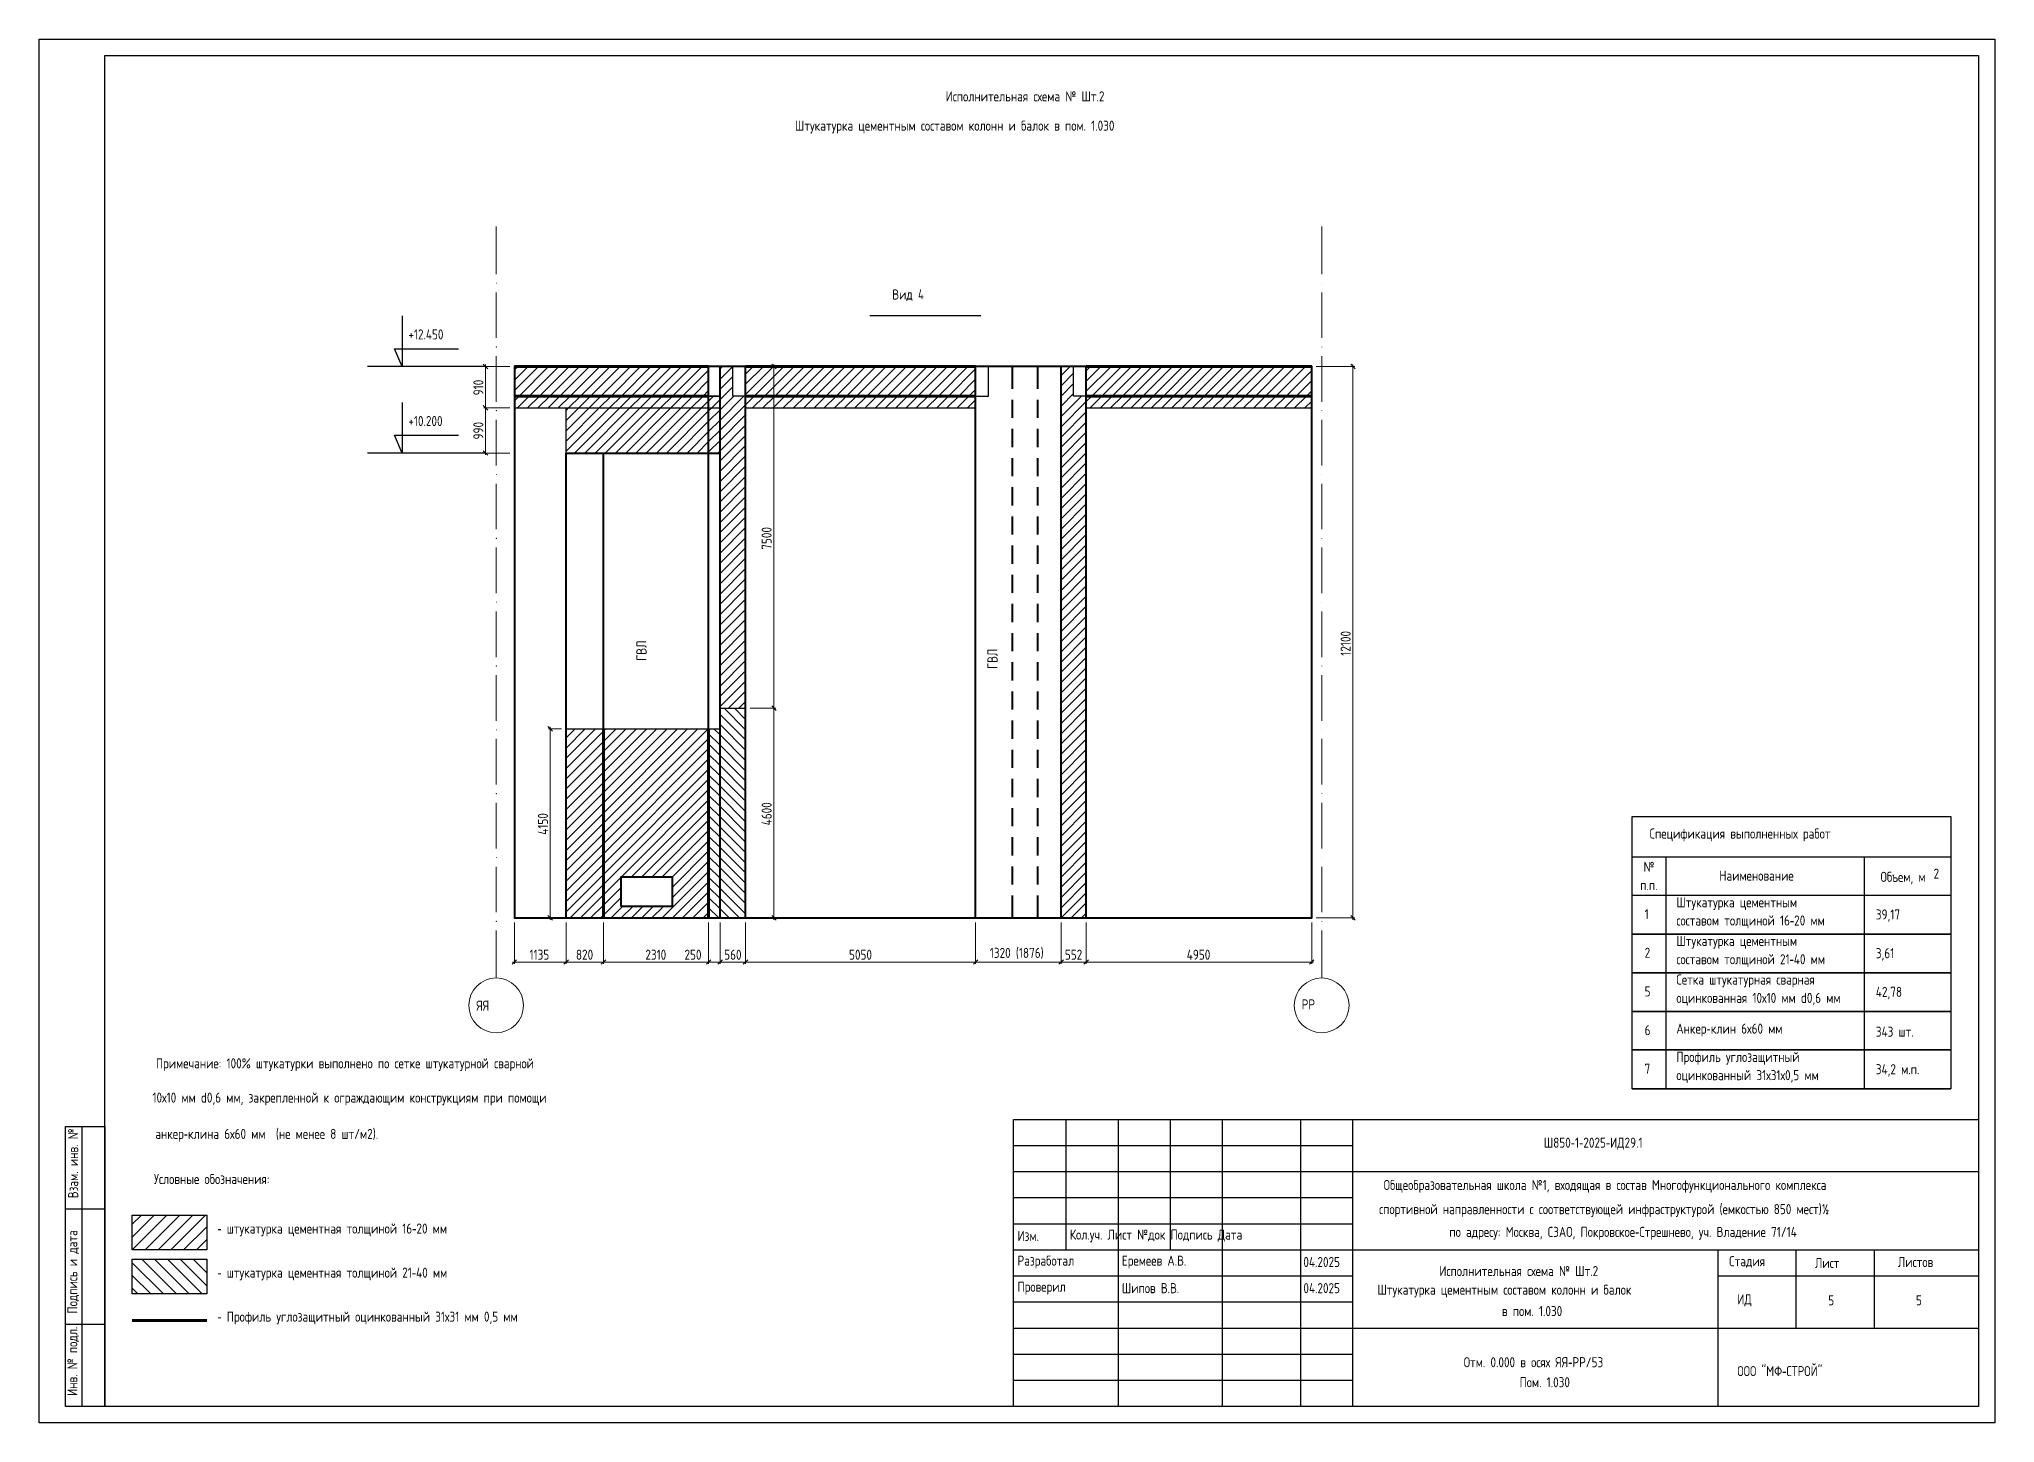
# Model space of a CAD drawing. Header units: millimetres. Extents: x 0 to 129, y 0 to 17.
# Drawn here: x 105.26 to 128.55, y 0.65 to 17.12 of the extents above; entities that cross this region are included whole.
import ezdxf

# ---------------------------------------------------------------- set-up
doc = ezdxf.new("R2010")
doc.units = ezdxf.units.MM
doc.layers.add('PDF _0', color=7, linetype='Continuous')
doc.layers.add('PDF _Текст', color=7, linetype='Continuous')
doc.layers.add('PDF _Оси-1', color=7, linetype='Continuous', true_color=0xaaaaaa)
doc.layers.add('PDF _Оси-3', color=7, linetype='Continuous', true_color=0x989898)
doc.styles.get("Standard").update_dxf_attribs({"font": 'ГОСТ тип А.ttf'})

msp = doc.modelspace()

# ---------------------------------------------------------------- texts
at = {"layer": 'PDF _Текст', "char_height": 0.12, "attachment_point": 4}
for s, insert in [('Исполнительная схема № Шт.2', (116.055, 16.439)), ('Штукатурка цементным составом колонн и балок в пом. 1.030', (114.26, 16.074)), ('Вид 4', (115.419, 14.071)), ('+12.450', (109.655, 13.605)), ('+10.200', (109.655, 12.574)), ('Спецификация выполненных работ', (124.44, 7.647)), ('№', (124.369, 7.267)), ('Наименование', (125.27, 7.162)), ('2', (127.823, 7.187)), ('п.п.', (124.328, 7.049)), ('Объем, м', (127.191, 7.134)), ('1', (124.381, 6.704)), ('Штукатурка цементным', (124.759, 6.829)), ('39,17', (127.135, 6.686)), ('составом толщиной 16‐20 мм', (124.759, 6.612)), ('1320 (1876)', (116.581, 6.237)), ('2', (124.381, 6.244)), ('Штукатурка цементным', (124.759, 6.369)), ('3,61', (127.135, 6.225)), ('1135', (111.098, 6.221)), ('820', (111.651, 6.221)), ('2310', (112.478, 6.221)), ('250', (112.944, 6.221)), ('560', (113.417, 6.221)), ('5050', (114.904, 6.221)), ('552', (117.475, 6.221)), ('4950', (118.927, 6.221)), ('составом толщиной 21‐40 мм', (124.759, 6.151)), ('5', (124.381, 5.784)), ('Сетка штукатурная сварная', (124.759, 5.909)), ('42,78', (127.135, 5.765)), ('оцинкованная 10х10 мм d0,6 мм', (124.759, 5.691)), ('6', (124.381, 5.323)), ('Анкер‐клин 6х60 мм', (124.759, 5.325)), ('343 шт.', (127.135, 5.305)), ('Примечание: 100% штукатурки выполнено по сетке штукатурной сварной', (106.648, 4.912)), ('7', (124.38, 4.863)), ('Профиль углозащитный', (124.759, 4.988)), ('34,2 м.п.', (127.135, 4.844)), ('оцинкованный 31х31х0,5 мм', (124.759, 4.771)), ('10х10 мм d0,6 мм, закрепленной к ограждающим конструкциям при помощи', (106.607, 4.504)), ('анкер‐клина 6х60 мм  (не менее 8 шт/м2).', (106.64, 4.072)), ('Ш850‐1‐2025‐ИД29.1', (123.18, 3.971)), ('Условные обозначения:', (106.625, 3.551)), ('Общеобразовательная школа №1, входящая в состав Многофункционального комплекса', (121.272, 3.464)), ('спортивной направленности с соответствующей инфраструктурой (емкостью 850 мест)½', (121.218, 3.176)), ('‐ штукатурка цементная толщиной 16‐20 мм', (107.38, 2.945)), ('Изм.', (116.911, 2.873)), ('Кол.уч. Лист №док Подпись Дата', (117.534, 2.873)), ('по адресу: Москва, СЗАО, Покровское‐Стрешнево, уч. Владение 71/14', (122.055, 2.905)), ('Разработал', (116.911, 2.563)), ('Еремеев А.В.', (118.154, 2.563)), ('04.2025', (120.316, 2.563)), ('Стадия', (125.388, 2.563)), ('Лист', (126.41, 2.552)), ('Листов', (127.398, 2.563)), ('‐ штукатурка цементная толщиной 21‐40 мм', (107.38, 2.42)), ('Исполнительная схема № Шт.2', (121.936, 2.455)), ('Проверил', (116.911, 2.252)), ('Шипов В.В.', (118.154, 2.252)), ('04.2025', (120.316, 2.252)), ('Штукатурка цементным составом колонн и балок    ', (121.198, 2.217)), ('ИД', (125.485, 2.107)), ('5', (126.568, 2.107)), ('5', (127.613, 2.107)), ('‐ Профиль углозащитный оцинкованный 31х31 мм 0,5 мм', (107.38, 1.896)), ('в пом. 1.030', (122.681, 1.979)), ('Отм. 0.000 в осях ЯЯ‐РР/53', (122.226, 1.37)), ('Пом. 1.030', (122.891, 1.132)), ('ООО "МФ‐СТРОЙ"', (125.485, 1.264))]:
    msp.add_mtext(s, dxfattribs=dict(at, insert=insert))
at = {"layer": 'PDF _Текст', "char_height": 0.12, "attachment_point": 4, "rotation": 90}
for s, insert in [('910', (110.489, 12.88)), ('990', (110.489, 12.355)), ('7500', (113.922, 11.042)), ('12100', (120.82, 9.78)), ('ГВЛ', (112.432, 9.72)), ('ГВЛ', (116.613, 9.623)), ('4600', (113.923, 7.761)), ('4150', (111.258, 7.649)), ('Взам. инв. №', (105.662, 3.322)), ('Подпись и дата', (105.662, 1.949)), ('Инв. № подл.', (105.662, 0.969))]:
    msp.add_mtext(s, dxfattribs=dict(at, insert=insert))
at = {"layer": 'PDF _Текст', "color": 253, "true_color": 0xaaaaaa, "char_height": 0.12, "attachment_point": 4}
for s, insert in [('ЯЯ', (110.466, 5.614)), ('РР', (120.295, 5.63))]:
    msp.add_mtext(s, dxfattribs=dict(at, insert=insert))

# ---------------------------------------------------------------- linework, layer by layer
at = {"layer": 'PDF _0', "lineweight": 25}
for points in [[(105.257, 17.12), (128.553, 17.12), (128.553, 0.648), (105.257, 0.648)], [(106.041, 16.924), (128.357, 16.924), (128.357, 0.844), (106.041, 0.844)], [(128.027, 4.626), (124.231, 4.626), (124.231, 7.868), (128.027, 7.868)], [(128.027, 6.467), (124.231, 6.467)], [(128.027, 6.007), (124.231, 6.007)], [(128.027, 5.547), (124.231, 5.547)], [(128.027, 5.087), (124.231, 5.087)], [(116.865, 4.261), (128.357, 4.261), (128.357, 0.844), (116.865, 0.844)], [(105.57, 4.178), (106.041, 4.178), (106.041, 0.844), (105.57, 0.844)]]:
    msp.add_lwpolyline(points, close=True, dxfattribs=at)
for points in [[(109.582, 13.827), (109.582, 13.224), (109.49, 13.435), (110.252, 13.435)], [(115.15, 13.83), (116.475, 13.83)], [(110.554, 13.224), (109.169, 13.224)], [(113.232, 12.872), (113.368, 12.872), (113.368, 13.224), (113.232, 13.224)], [(113.672, 12.872), (113.52, 12.872), (113.52, 13.224), (113.672, 13.224)], [(116.412, 12.872), (116.564, 12.872), (116.564, 13.224), (116.412, 13.224)], [(117.729, 12.872), (117.579, 12.872), (117.579, 13.224), (117.729, 13.224)], [(109.582, 12.796), (109.582, 12.193), (109.49, 12.404), (110.252, 12.404)], [(111.534, 12.193), (111.534, 12.731)], [(110.554, 12.193), (109.169, 12.193)], [(113.368, 9.155), (113.672, 9.155)], [(124.231, 7.388), (128.027, 7.388)], [(124.634, 7.388), (124.634, 4.626)], [(126.996, 7.388), (126.996, 4.626)], [(124.231, 6.928), (128.027, 6.928)], [(124.231, 4.626), (128.027, 4.626)], [(117.486, 4.261), (117.486, 2.708)], [(118.108, 4.261), (118.108, 0.844)], [(118.729, 4.261), (118.729, 2.708)], [(119.35, 4.261), (119.35, 0.844)], [(120.282, 4.261), (120.282, 0.844)], [(120.903, 4.261), (120.903, 0.844)], [(105.767, 4.178), (105.767, 0.844)], [(116.865, 3.95), (120.903, 3.95)], [(116.865, 3.64), (128.357, 3.64)], [(116.865, 3.329), (120.903, 3.329)], [(105.57, 3.197), (106.041, 3.197)], [(116.865, 3.018), (120.903, 3.018)], [(116.865, 2.708), (128.357, 2.708)], [(125.251, 2.708), (125.251, 0.844)], [(126.183, 2.708), (126.183, 1.776)], [(127.115, 2.708), (127.115, 1.776)], [(116.865, 2.397), (120.903, 2.397)], [(125.251, 2.397), (128.357, 2.397)], [(116.865, 2.087), (120.903, 2.087)], [(105.57, 1.825), (106.041, 1.825)], [(116.865, 1.776), (128.357, 1.776)], [(116.865, 1.465), (120.903, 1.465)], [(116.865, 1.155), (120.903, 1.155)]]:
    msp.add_lwpolyline(points, dxfattribs=at)
at = {"layer": 'PDF _0', "lineweight": 13}
for points in [[(110.602, 13.197), (110.548, 13.252)], [(110.864, 13.224), (110.554, 13.224)], [(110.575, 13.246), (110.575, 12.709)], [(113.726, 13.224), (114.031, 13.224)], [(114.037, 13.197), (113.983, 13.252)], [(114.01, 13.246), (114.01, 9.133)], [(120.469, 13.224), (120.929, 13.224)], [(120.934, 13.197), (120.88, 13.252)], [(120.907, 13.246), (120.907, 6.637)], [(110.575, 12.752), (110.575, 12.172)], [(110.548, 12.221), (110.602, 12.166)], [(110.864, 12.193), (110.554, 12.193)], [(114.01, 9.177), (114.01, 6.637)], [(111.372, 8.884), (111.318, 8.938)], [(111.479, 8.911), (111.323, 8.911)], [(111.345, 8.932), (111.345, 6.637)], [(110.918, 6.605), (110.918, 6.112)], [(111.318, 6.686), (111.372, 6.632)], [(111.479, 6.659), (111.323, 6.659)], [(113.726, 6.659), (114.031, 6.659)], [(113.983, 6.686), (114.037, 6.632)], [(120.415, 6.605), (120.415, 6.112)], [(120.469, 6.659), (120.929, 6.659)], [(120.88, 6.686), (120.934, 6.632)], [(110.945, 6.161), (110.891, 6.107)], [(110.896, 6.134), (111.555, 6.134)], [(112, 6.134), (111.512, 6.134)], [(113.254, 6.134), (111.957, 6.134)], [(113.389, 6.134), (113.232, 6.134), (112.916, 6.134)], [(113.346, 6.134), (113.693, 6.134)], [(113.65, 6.134), (116.433, 6.134)], [(116.39, 6.134), (117.451, 6.134)], [(117.408, 6.134), (117.751, 6.134)], [(117.707, 6.134), (120.437, 6.134)], [(120.388, 6.107), (120.442, 6.161)]]:
    msp.add_lwpolyline(points, dxfattribs=at)
at = {"layer": 'PDF _0', "lineweight": 40}
for points in [[(117.729, 6.659), (120.415, 6.659), (120.415, 13.224), (110.918, 13.224), (110.918, 6.659), (112.79, 6.659), (113.091, 6.659), (113.368, 6.659), (113.368, 13.224)], [(113.232, 6.659), (113.232, 13.224)], [(113.368, 6.659), (113.672, 6.659), (113.672, 13.224)], [(116.412, 6.659), (116.412, 13.224)], [(116.851, 12.959), (116.851, 13.224)], [(117.153, 12.959), (117.153, 13.224)], [(117.153, 6.659), (117.43, 6.659), (117.43, 13.224)], [(117.43, 6.659), (117.729, 6.659), (117.729, 13.224)], [(113.232, 12.872), (110.918, 12.872)], [(116.412, 12.872), (113.672, 12.872)], [(116.851, 12.611), (116.851, 12.828)], [(117.153, 12.611), (117.153, 12.828)], [(120.415, 12.872), (117.729, 12.872)], [(116.851, 12.264), (116.851, 12.481)], [(117.153, 12.264), (117.153, 12.481)], [(111.534, 6.659), (111.534, 12.193), (113.368, 12.193)], [(111.979, 6.659), (111.979, 12.193)], [(116.851, 11.917), (116.851, 12.134)], [(117.153, 11.917), (117.153, 12.134)], [(116.851, 11.569), (116.851, 11.787)], [(117.153, 11.569), (117.153, 11.787)], [(116.851, 11.222), (116.851, 11.439)], [(117.153, 11.222), (117.153, 11.439)], [(116.851, 10.875), (116.851, 11.092)], [(117.153, 10.875), (117.153, 11.092)], [(116.851, 10.528), (116.851, 10.745)], [(117.153, 10.528), (117.153, 10.745)], [(116.851, 10.18), (116.851, 10.397)], [(117.153, 10.18), (117.153, 10.397)], [(116.851, 9.833), (116.851, 10.05)], [(117.153, 9.833), (117.153, 10.05)], [(116.851, 9.486), (116.851, 9.703)], [(117.153, 9.486), (117.153, 9.703)], [(116.851, 9.139), (116.851, 9.356)], [(117.153, 9.139), (117.153, 9.356)], [(116.851, 8.791), (116.851, 9.008)], [(117.153, 8.791), (117.153, 9.008)], [(116.851, 8.444), (116.851, 8.661)], [(117.153, 8.444), (117.153, 8.661)], [(116.851, 8.097), (116.851, 8.314)], [(117.153, 8.097), (117.153, 8.314)], [(116.851, 7.75), (116.851, 7.967)], [(117.153, 7.75), (117.153, 7.967)], [(116.851, 7.402), (116.851, 7.619)], [(117.153, 7.402), (117.153, 7.619)], [(116.851, 7.055), (116.851, 7.272)], [(117.153, 7.055), (117.153, 7.272)], [(113.672, 6.659), (116.851, 6.659), (116.851, 6.925)], [(116.851, 6.659), (117.153, 6.659), (117.153, 6.925)]]:
    msp.add_lwpolyline(points, dxfattribs=at)
at = {"layer": 'PDF _0', "color": 3, "lineweight": 30}
for points in [[(110.918, 13.182), (110.961, 13.224)], [(110.918, 13.06), (111.082, 13.224)], [(110.918, 12.938), (111.204, 13.224)], [(110.918, 12.816), (110.973, 12.872), (111.326, 13.224)], [(110.954, 12.731), (111.095, 12.872), (111.448, 13.224)], [(111.076, 12.731), (111.217, 12.872), (111.57, 13.224)], [(111.198, 12.731), (111.339, 12.872), (111.692, 13.224)], [(111.32, 12.731), (111.461, 12.872), (111.813, 13.224)], [(111.441, 12.731), (111.582, 12.872), (111.935, 13.224)], [(111.534, 12.701), (111.563, 12.731), (111.704, 12.872), (112.057, 13.224)], [(111.534, 12.579), (111.685, 12.731), (111.826, 12.872), (112.179, 13.224)], [(111.534, 12.458), (111.807, 12.731), (111.948, 12.872), (112.301, 13.224)], [(111.534, 12.336), (111.929, 12.731), (112.07, 12.872), (112.422, 13.224)], [(111.534, 12.214), (112.05, 12.731), (112.192, 12.872), (112.544, 13.224)], [(111.635, 12.193), (112.172, 12.731), (112.313, 12.872), (112.666, 13.224)], [(111.757, 12.193), (112.294, 12.731), (112.435, 12.872), (112.788, 13.224)], [(111.879, 12.193), (112.416, 12.731), (112.557, 12.872), (112.91, 13.224)], [(112.001, 12.193), (112.538, 12.731), (112.679, 12.872), (113.032, 13.224)], [(112.122, 12.193), (112.66, 12.731), (112.801, 12.872), (113.153, 13.224)], [(112.244, 12.193), (112.781, 12.731), (112.922, 12.872), (113.232, 13.181)], [(112.366, 12.193), (112.903, 12.731), (113.044, 12.872), (113.232, 13.06)], [(113.097, 12.193), (113.232, 12.329), (113.368, 12.464), (113.672, 12.768), (113.775, 12.872), (114.128, 13.224)], [(113.368, 13.195), (113.397, 13.224)], [(113.368, 13.073), (113.519, 13.224)], [(113.368, 12.952), (113.52, 13.103)], [(113.672, 13.134), (113.762, 13.224)], [(113.672, 13.012), (113.884, 13.224)], [(113.672, 12.89), (114.006, 13.224)], [(113.756, 12.731), (113.897, 12.872), (114.25, 13.224)], [(113.878, 12.731), (114.019, 12.872), (114.372, 13.224)], [(114, 12.731), (114.141, 12.872), (114.493, 13.224)], [(114.121, 12.731), (114.262, 12.872), (114.615, 13.224)], [(114.243, 12.731), (114.384, 12.872), (114.737, 13.224)], [(114.365, 12.731), (114.506, 12.872), (114.859, 13.224)], [(114.487, 12.731), (114.628, 12.872), (114.981, 13.224)], [(114.609, 12.731), (114.75, 12.872), (115.102, 13.224)], [(114.73, 12.731), (114.872, 12.872), (115.224, 13.224)], [(114.852, 12.731), (114.993, 12.872), (115.346, 13.224)], [(114.974, 12.731), (115.115, 12.872), (115.468, 13.224)], [(115.096, 12.731), (115.237, 12.872), (115.59, 13.224)], [(115.218, 12.731), (115.359, 12.872), (115.712, 13.224)], [(115.34, 12.731), (115.481, 12.872), (115.833, 13.224)], [(115.461, 12.731), (115.602, 12.872), (115.955, 13.224)], [(115.583, 12.731), (115.724, 12.872), (116.077, 13.224)], [(115.705, 12.731), (115.846, 12.872), (116.199, 13.224)], [(115.827, 12.731), (115.968, 12.872), (116.321, 13.224)], [(115.949, 12.731), (116.09, 12.872), (116.412, 13.194)], [(116.07, 12.731), (116.212, 12.872), (116.412, 13.072)], [(117.43, 13.115), (117.539, 13.224)], [(117.43, 12.506), (117.729, 12.806), (117.795, 12.872), (118.148, 13.224)], [(117.43, 12.993), (117.579, 13.143)], [(117.729, 13.171), (117.782, 13.224)], [(117.729, 13.049), (117.904, 13.224)], [(117.729, 12.928), (118.026, 13.224)], [(117.776, 12.731), (117.917, 12.872), (118.27, 13.224)], [(117.898, 12.731), (118.039, 12.872), (118.392, 13.224)], [(118.02, 12.731), (118.161, 12.872), (118.513, 13.224)], [(118.141, 12.731), (118.282, 12.872), (118.635, 13.224)], [(118.263, 12.731), (118.404, 12.872), (118.757, 13.224)], [(118.385, 12.731), (118.526, 12.872), (118.879, 13.224)], [(118.507, 12.731), (118.648, 12.872), (119.001, 13.224)], [(118.629, 12.731), (118.77, 12.872), (119.122, 13.224)], [(118.75, 12.731), (118.892, 12.872), (119.244, 13.224)], [(118.872, 12.731), (119.013, 12.872), (119.366, 13.224)], [(118.994, 12.731), (119.135, 12.872), (119.488, 13.224)], [(119.116, 12.731), (119.257, 12.872), (119.61, 13.224)], [(119.238, 12.731), (119.379, 12.872), (119.732, 13.224)], [(119.36, 12.731), (119.501, 12.872), (119.853, 13.224)], [(119.481, 12.731), (119.622, 12.872), (119.975, 13.224)], [(119.603, 12.731), (119.744, 12.872), (120.097, 13.224)], [(119.725, 12.731), (119.866, 12.872), (120.219, 13.224)], [(119.847, 12.731), (119.988, 12.872), (120.341, 13.224)], [(119.969, 12.731), (120.11, 12.872), (120.415, 13.177)], [(120.09, 12.731), (120.232, 12.872), (120.415, 13.055)], [(112.488, 12.193), (113.025, 12.731), (113.166, 12.872), (113.232, 12.938)], [(112.61, 12.193), (113.147, 12.731), (113.288, 12.872)], [(112.731, 12.193), (113.232, 12.694), (113.269, 12.731), (113.368, 12.83), (113.52, 12.982)], [(112.853, 12.193), (113.232, 12.572), (113.368, 12.708), (113.532, 12.872)], [(112.975, 12.193), (113.232, 12.45), (113.368, 12.586), (113.653, 12.872)], [(116.192, 12.731), (116.333, 12.872), (116.412, 12.95)], [(116.314, 12.731), (116.412, 12.828)], [(117.43, 12.872), (117.579, 13.021)], [(117.43, 12.75), (117.579, 12.9)], [(117.43, 12.628), (117.673, 12.872)], [(120.212, 12.731), (120.353, 12.872), (120.415, 12.933)], [(113.219, 12.193), (113.232, 12.207), (113.368, 12.342), (113.672, 12.646)], [(117.43, 12.384), (117.729, 12.684)], [(120.334, 12.731), (120.415, 12.812)], [(113.341, 12.193), (113.368, 12.221), (113.672, 12.524)], [(113.368, 12.099), (113.672, 12.403)], [(117.43, 12.263), (117.729, 12.562)], [(117.43, 12.141), (117.729, 12.44)], [(113.368, 11.977), (113.672, 12.281)], [(113.368, 11.855), (113.672, 12.159)], [(117.43, 12.019), (117.729, 12.318)], [(117.43, 11.897), (117.729, 12.197)], [(113.368, 11.733), (113.672, 12.037)], [(113.368, 11.612), (113.672, 11.915)], [(117.43, 11.775), (117.729, 12.075)], [(117.43, 11.653), (117.729, 11.953)], [(113.368, 11.49), (113.672, 11.794)], [(113.368, 11.368), (113.672, 11.672)], [(117.43, 11.532), (117.729, 11.831)], [(117.43, 11.41), (117.729, 11.709)], [(113.368, 11.246), (113.672, 11.55)], [(113.368, 11.124), (113.672, 11.428)], [(117.43, 11.288), (117.729, 11.588)], [(117.43, 11.166), (117.729, 11.466)], [(113.368, 11.002), (113.672, 11.306)], [(113.368, 10.881), (113.672, 11.184)], [(117.43, 11.044), (117.729, 11.344)], [(117.43, 10.923), (117.729, 11.222)], [(113.368, 10.759), (113.672, 11.063)], [(117.43, 10.801), (117.729, 11.1)], [(117.43, 10.679), (117.729, 10.978)], [(113.368, 10.637), (113.672, 10.941)], [(113.368, 10.515), (113.672, 10.819)], [(117.43, 10.557), (117.729, 10.857)], [(117.43, 10.435), (117.729, 10.735)], [(113.368, 10.393), (113.672, 10.697)], [(113.368, 10.272), (113.672, 10.575)], [(117.43, 10.313), (117.729, 10.613)], [(117.43, 10.192), (117.729, 10.491)], [(113.368, 10.15), (113.672, 10.454)], [(113.368, 10.028), (113.672, 10.332)], [(117.43, 10.07), (117.729, 10.369)], [(113.368, 9.906), (113.672, 10.21)], [(113.368, 9.784), (113.672, 10.088)], [(117.43, 9.948), (117.729, 10.248)], [(117.43, 9.826), (117.729, 10.126)], [(113.368, 9.662), (113.672, 9.966)], [(113.368, 9.541), (113.672, 9.844)], [(117.43, 9.704), (117.729, 10.004)], [(117.43, 9.583), (117.729, 9.882)], [(113.368, 9.419), (113.672, 9.723)], [(113.368, 9.297), (113.672, 9.601)], [(117.43, 9.461), (117.729, 9.76)], [(117.43, 9.339), (117.729, 9.638)], [(113.368, 9.175), (113.672, 9.479)], [(113.469, 9.155), (113.672, 9.357)], [(117.43, 9.217), (117.729, 9.517)], [(117.43, 9.095), (117.729, 9.395)], [(113.591, 9.155), (113.672, 9.235)], [(117.43, 8.973), (117.729, 9.273)], [(117.43, 8.852), (117.729, 9.151)], [(111.534, 8.803), (111.641, 8.911)], [(111.534, 8.681), (111.763, 8.911)], [(111.534, 8.559), (111.885, 8.911)], [(111.534, 8.438), (111.979, 8.882), (112.007, 8.911)], [(111.534, 8.316), (111.979, 8.761), (112.129, 8.911)], [(111.534, 8.194), (111.979, 8.639), (112.251, 8.911)], [(111.534, 8.072), (111.979, 8.517), (112.372, 8.911)], [(111.534, 7.95), (111.979, 8.395), (112.494, 8.911)], [(111.534, 7.828), (111.979, 8.273), (112.616, 8.911)], [(111.534, 7.707), (111.979, 8.152), (112.738, 8.911)], [(111.534, 7.585), (111.979, 8.03), (112.86, 8.911)], [(111.534, 7.463), (111.979, 7.908), (112.981, 8.911)], [(111.534, 7.341), (111.979, 7.786), (113.103, 8.911)], [(111.534, 7.219), (111.979, 7.664), (113.225, 8.911)], [(117.43, 8.73), (117.729, 9.029)], [(117.43, 8.608), (117.729, 8.908)], [(111.534, 7.098), (111.979, 7.542), (113.232, 8.796)], [(111.534, 6.976), (111.979, 7.421), (113.232, 8.674)], [(117.43, 8.486), (117.729, 8.786)], [(117.43, 8.364), (117.729, 8.664)], [(111.534, 6.854), (111.979, 7.299), (113.232, 8.552)], [(111.534, 6.732), (111.979, 7.177), (113.232, 8.43)], [(117.43, 8.243), (117.729, 8.542)], [(117.43, 8.121), (117.729, 8.42)], [(111.582, 6.659), (111.979, 7.055), (113.232, 8.309)], [(112.193, 7.147), (113.232, 8.187)], [(117.43, 7.999), (117.729, 8.298)], [(117.43, 7.877), (117.729, 8.177)], [(112.314, 7.147), (113.232, 8.065)], [(112.436, 7.147), (113.232, 7.943)], [(117.43, 7.755), (117.729, 8.055)], [(117.43, 7.633), (117.729, 7.933)], [(112.558, 7.147), (113.232, 7.821)], [(112.68, 7.147), (113.232, 7.7)], [(117.43, 7.512), (117.729, 7.811)], [(117.43, 7.39), (117.729, 7.689)], [(112.798, 7.144), (113.232, 7.578)], [(112.798, 7.022), (113.232, 7.456)], [(117.43, 7.268), (117.729, 7.568)], [(112.798, 6.9), (113.232, 7.334)], [(117.43, 7.146), (117.729, 7.446)], [(117.43, 7.024), (117.729, 7.324)], [(111.704, 6.659), (111.979, 6.933), (112.19, 7.145)], [(111.826, 6.659), (111.979, 6.812), (112.19, 7.023)], [(112.679, 6.659), (113.232, 7.212)], [(112.801, 6.659), (113.232, 7.09)], [(117.43, 6.903), (117.729, 7.202)], [(117.43, 6.781), (117.729, 7.08)], [(111.948, 6.659), (111.979, 6.69), (112.19, 6.901)], [(112.07, 6.659), (112.205, 6.795)], [(112.191, 6.659), (112.327, 6.795)], [(112.313, 6.659), (112.449, 6.795)], [(112.435, 6.659), (112.571, 6.795)], [(112.557, 6.659), (112.693, 6.795)], [(112.922, 6.659), (113.232, 6.969)], [(113.044, 6.659), (113.232, 6.847)], [(117.43, 6.659), (117.729, 6.958)], [(117.551, 6.659), (117.729, 6.837)], [(113.166, 6.659), (113.232, 6.725)], [(117.673, 6.659), (117.729, 6.715)], [(106.367, 3.013), (106.475, 3.121)], [(106.367, 2.86), (106.628, 3.121)], [(106.367, 2.708), (106.78, 3.121)], [(106.52, 2.708), (106.933, 3.121)], [(106.673, 2.708), (107.086, 3.121)], [(106.825, 2.708), (107.238, 3.121)], [(106.978, 2.708), (107.253, 2.982)], [(107.131, 2.708), (107.253, 2.83)]]:
    msp.add_lwpolyline(points, dxfattribs=at)
at = {"layer": 'PDF _0', "color": 1, "lineweight": 100}
for points in [[(110.918, 13.224), (113.232, 13.224)], [(113.672, 13.224), (116.412, 13.224)], [(117.729, 13.224), (120.415, 13.224)], [(110.918, 12.872), (113.232, 12.872)], [(113.672, 12.872), (116.412, 12.872)], [(117.729, 12.872), (120.415, 12.872)], [(111.979, 8.911), (111.979, 6.659)], [(113.232, 8.911), (113.232, 6.659)], [(107.253, 1.865), (106.367, 1.865)]]:
    msp.add_lwpolyline(points, dxfattribs=at)
at = {"layer": 'PDF _0', "lineweight": 30}
for points in [[(110.918, 12.731), (113.368, 12.731), (113.368, 12.872), (110.918, 12.872)], [(113.672, 12.731), (116.412, 12.731), (116.412, 12.872), (113.672, 12.872)], [(117.729, 12.731), (120.415, 12.731), (120.415, 12.872), (117.729, 12.872)], [(106.367, 3.121), (107.253, 3.121), (107.253, 2.708), (106.367, 2.708)], [(106.367, 2.596), (107.253, 2.596), (107.253, 2.183), (106.367, 2.183)]]:
    msp.add_lwpolyline(points, close=True, dxfattribs=at)
at = {"layer": 'PDF _0', "lineweight": 13}
for points in [[(110.548, 12.758), (110.602, 12.704)], [(110.554, 12.731), (110.864, 12.731)], [(114.031, 9.155), (113.726, 9.155)], [(113.983, 9.182), (114.037, 9.128)], [(111.534, 6.112), (111.534, 6.605)], [(111.979, 6.112), (111.979, 6.605)], [(113.232, 6.112), (113.232, 6.605)], [(113.368, 6.112), (113.368, 6.605)], [(113.672, 6.112), (113.672, 6.605)], [(116.412, 6.112), (116.412, 6.605)], [(117.43, 6.112), (117.43, 6.605)], [(117.729, 6.112), (117.729, 6.605)], [(111.507, 6.107), (111.561, 6.161)], [(112.006, 6.161), (111.952, 6.107)], [(113.259, 6.161), (113.205, 6.107)], [(113.395, 6.161), (113.341, 6.107)], [(113.644, 6.107), (113.699, 6.161)], [(116.385, 6.107), (116.439, 6.161)], [(117.403, 6.107), (117.457, 6.161)], [(117.702, 6.107), (117.756, 6.161)]]:
    msp.add_lwpolyline(points, close=True, dxfattribs=at)
at = {"layer": 'PDF _0', "color": 5, "lineweight": 30}
for points in [[(113.672, 8.899), (113.416, 9.155)], [(113.672, 9.021), (113.538, 9.155)], [(113.672, 9.143), (113.66, 9.155)], [(113.672, 8.534), (113.368, 8.838), (113.295, 8.911)], [(113.672, 8.778), (113.368, 9.081)], [(113.672, 8.656), (113.368, 8.96)], [(113.672, 8.412), (113.368, 8.716), (113.232, 8.852)], [(113.672, 8.29), (113.368, 8.594), (113.232, 8.73)], [(113.672, 8.169), (113.368, 8.472), (113.232, 8.608)], [(113.672, 8.047), (113.368, 8.351), (113.232, 8.486)], [(113.672, 7.925), (113.368, 8.229), (113.232, 8.364)], [(113.672, 7.803), (113.368, 8.107), (113.232, 8.243)], [(113.672, 7.681), (113.368, 7.985), (113.232, 8.121)], [(113.672, 7.559), (113.368, 7.863), (113.232, 7.999)], [(113.672, 7.438), (113.368, 7.741), (113.232, 7.877)], [(113.672, 7.316), (113.368, 7.62), (113.232, 7.755)], [(113.672, 7.194), (113.368, 7.498), (113.232, 7.633)], [(113.672, 7.072), (113.368, 7.376), (113.232, 7.512)], [(113.672, 6.95), (113.368, 7.254), (113.232, 7.39)], [(113.672, 6.829), (113.368, 7.132), (113.232, 7.268)], [(113.672, 6.707), (113.368, 7.011), (113.232, 7.146)], [(113.598, 6.659), (113.368, 6.889), (113.232, 7.024)], [(113.476, 6.659), (113.368, 6.767), (113.232, 6.903)], [(113.354, 6.659), (113.232, 6.781)], [(106.892, 2.183), (106.479, 2.596)], [(107.045, 2.183), (106.632, 2.596)], [(107.197, 2.183), (106.785, 2.596)], [(107.253, 2.28), (106.937, 2.596)], [(107.253, 2.433), (107.09, 2.596)], [(107.253, 2.586), (107.242, 2.596)], [(106.74, 2.183), (106.367, 2.555)], [(106.587, 2.183), (106.367, 2.402)], [(106.434, 2.183), (106.367, 2.25)]]:
    msp.add_lwpolyline(points, dxfattribs=at)
at = {"layer": 'PDF _0', "lineweight": 30}
msp.add_lwpolyline([(111.534, 8.911), (113.368, 8.911)], dxfattribs=at)
at = {"layer": 'PDF _0', "lineweight": 40}
msp.add_lwpolyline([(112.19, 6.795), (112.19, 7.147), (112.798, 7.147), (112.798, 6.795)], close=True, dxfattribs=at)
at = {"layer": 'PDF _Оси-1', "lineweight": 20}
for centre in [(110.701, 5.618), (120.534, 5.618)]:
    msp.add_circle(centre, 0.326, dxfattribs=at)
at = {"layer": 'PDF _Оси-3', "lineweight": 9}
for points in [[(110.701, 14.89), (110.701, 14.323)], [(120.534, 14.323), (120.534, 14.89)], [(110.701, 14.106), (110.701, 13.564)], [(120.534, 13.564), (120.534, 14.106)], [(110.701, 13.347), (110.701, 12.804)], [(120.534, 12.804), (120.534, 13.347)], [(110.701, 12.587), (110.701, 12.044)], [(120.534, 12.044), (120.534, 12.587)], [(110.701, 11.827), (110.701, 11.285)], [(120.534, 11.285), (120.534, 11.827)], [(110.701, 11.068), (110.701, 10.525)], [(120.534, 10.525), (120.534, 11.068)], [(110.701, 10.308), (110.701, 9.765)], [(120.534, 9.765), (120.534, 10.308)], [(110.701, 9.548), (110.701, 9.006)], [(120.534, 9.006), (120.534, 9.548)], [(110.701, 8.789), (110.701, 8.246)], [(120.534, 8.246), (120.534, 8.789)], [(110.701, 8.029), (110.701, 7.487)], [(120.534, 7.487), (120.534, 8.029)], [(110.701, 7.269), (110.701, 6.727)], [(120.534, 6.727), (120.534, 7.269)], [(110.701, 6.51), (110.701, 5.944)], [(120.534, 5.944), (120.534, 6.51)]]:
    msp.add_lwpolyline(points, dxfattribs=at)
at = {"layer": 'PDF _Оси-3', "lineweight": 5}
for points in [[(110.701, 14.215), (110.703, 14.215), (110.703, 14.217), (110.701, 14.217)], [(120.534, 14.215), (120.536, 14.215), (120.536, 14.217), (120.534, 14.217)], [(110.701, 13.455), (110.703, 13.455), (110.703, 13.457), (110.701, 13.457)], [(120.534, 13.455), (120.536, 13.455), (120.536, 13.457), (120.534, 13.457)], [(110.701, 12.696), (110.703, 12.696), (110.703, 12.698), (110.701, 12.698)], [(120.534, 12.696), (120.536, 12.696), (120.536, 12.698), (120.534, 12.698)], [(110.701, 11.936), (110.703, 11.936), (110.703, 11.938), (110.701, 11.938)], [(120.534, 11.936), (120.536, 11.936), (120.536, 11.938), (120.534, 11.938)], [(110.701, 11.176), (110.703, 11.176), (110.703, 11.178), (110.701, 11.178)], [(120.534, 11.176), (120.536, 11.176), (120.536, 11.178), (120.534, 11.178)], [(110.701, 10.417), (110.703, 10.417), (110.703, 10.419), (110.701, 10.419)], [(120.534, 10.417), (120.536, 10.417), (120.536, 10.419), (120.534, 10.419)], [(110.701, 9.657), (110.703, 9.657), (110.703, 9.659), (110.701, 9.659)], [(120.534, 9.657), (120.536, 9.657), (120.536, 9.659), (120.534, 9.659)], [(110.701, 8.897), (110.703, 8.897), (110.703, 8.899), (110.701, 8.899)], [(120.534, 8.897), (120.536, 8.897), (120.536, 8.899), (120.534, 8.899)], [(110.701, 8.138), (110.703, 8.138), (110.703, 8.14), (110.701, 8.14)], [(120.534, 8.138), (120.536, 8.138), (120.536, 8.14), (120.534, 8.14)], [(110.701, 7.378), (110.703, 7.378), (110.703, 7.38), (110.701, 7.38)], [(120.534, 7.378), (120.536, 7.378), (120.536, 7.38), (120.534, 7.38)], [(110.701, 6.618), (110.703, 6.618), (110.703, 6.62), (110.701, 6.62)], [(120.534, 6.618), (120.536, 6.618), (120.536, 6.62), (120.534, 6.62)]]:
    msp.add_lwpolyline(points, close=True, dxfattribs=at)

msp.set_redraw_order([(e.dxf.handle, doc.entitydb.next_handle()) for e in msp.query("TEXT MTEXT ATTDEF DIMENSION ARC_DIMENSION")])  # texts and dimensions are drawn at this point

doc.saveas('drawing.dxf')
